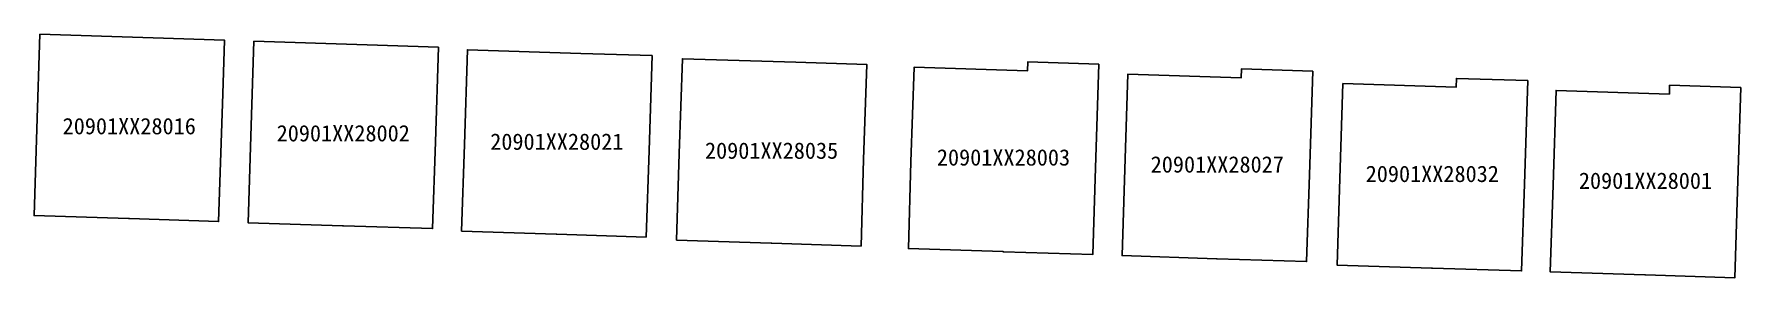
# Model space of a CAD drawing. Header units: inches. Extents: x 95398 to 167335, y 13830 to 47722.
# Drawn here: x 126357.5 to 126453.1, y 25044.5 to 25058.1 of the extents above; entities that cross this region are included whole.
import ezdxf
from ezdxf.enums import TextEntityAlignment as Align

# ---------------------------------------------------------------- set-up
doc = ezdxf.new("R2010")
doc.units = ezdxf.units.IN
doc.header["$MEASUREMENT"] = 0
doc.layers.add('一级水源保护区', color=7, linetype='Continuous')
doc.layers.add('一级水源保护区内违法建筑', color=7, linetype='Continuous')
doc.styles.add('宋体', font='')
doc.styles.get('宋体').set_extended_font_data('宋体')

msp = doc.modelspace()

# ---------------------------------------------------------------- texts
at = {"layer": '一级水源保护区内违法建筑', "color": 18, "true_color": 0x000000, "style": '宋体'}
for s, p in [('20901XX28016', (126362.7823, 25052.2405)), ('20901XX28002', (126374.7731, 25051.8423)), ('20901XX28021', (126386.7416, 25051.371)), ('20901XX28035', (126398.7735, 25050.8694)), ('20901XX28003', (126411.7683, 25050.4898)), ('20901XX28027', (126423.7483, 25050.0975)), ('20901XX28032', (126435.7958, 25049.57)), ('20901XX28001', (126447.7411, 25049.1864))]:
    msp.add_text(s, height=0.914402, dxfattribs=at).set_placement(p, align=Align.BOTTOM_CENTER)

# ---------------------------------------------------------------- linework, layer by layer
at = {"layer": '一级水源保护区', "color": 1, "linetype": 'Continuous', "lineweight": 25}
for points in [[(126368.0235, 25054.7793), (126367.7891, 25047.6349), (126362.7891, 25047.7949), (126362.7423, 25047.7949), (126357.4531, 25047.9649), (126357.6017, 25052.8125), (126357.7735, 25058.1153), (126364.1251, 25057.9123), (126368.1173, 25057.7833)], [(126379.9375, 25052.0841), (126379.7813, 25047.2363), (126374.7813, 25047.3965), (126374.7345, 25047.3985), (126369.4453, 25047.5665), (126369.5939, 25052.4141), (126369.7657, 25057.7169), (126376.1173, 25057.5137), (126380.1095, 25057.3867)], [(126391.9063, 25051.6133), (126391.7423, 25046.7657), (126386.7501, 25046.9259), (126386.6953, 25046.9277), (126381.4063, 25047.0977), (126381.5625, 25051.9453), (126381.7345, 25057.2461), (126388.0781, 25057.0431), (126392.0781, 25056.9161)], [(126403.9297, 25051.1113), (126403.7891, 25046.2637), (126398.7891, 25046.4239), (126398.7421, 25046.4239), (126393.4531, 25046.5939), (126393.6017, 25051.4415), (126393.7735, 25056.7441), (126400.1251, 25056.5411), (126404.1173, 25056.4121)], [(126417.1095, 25056.4375), (126416.9297, 25050.6349), (126416.7735, 25045.7871), (126411.7735, 25045.9473), (126411.7265, 25045.9493), (126406.4375, 25046.1173), (126406.5859, 25050.9649), (126406.7579, 25056.2677), (126413.1095, 25056.0645), (126413.1251, 25056.5645)], [(126429.0937, 25056.0431), (126428.9063, 25050.2423), (126428.7501, 25045.3945), (126423.7501, 25045.5547), (126423.7033, 25045.5547), (126418.4141, 25045.7247), (126418.5703, 25050.5723), (126418.7345, 25055.8751), (126425.0861, 25055.6719), (126425.1017, 25056.1719)], [(126441.1407, 25055.5177), (126440.9533, 25049.7149), (126440.7969, 25044.8673), (126435.8047, 25045.0273), (126435.7501, 25045.0293), (126430.4609, 25045.1973), (126430.6173, 25050.0449), (126430.7891, 25055.3477), (126437.1329, 25055.1447), (126437.1485, 25055.6445)], [(126453.0859, 25055.1329), (126452.8985, 25049.3321), (126452.7501, 25044.4845), (126447.7501, 25044.6445), (126447.7031, 25044.6465), (126442.4063, 25044.8145), (126442.5625, 25049.6623), (126442.7345, 25054.9649), (126449.0783, 25054.7617), (126449.0937, 25055.2617)]]:
    msp.add_lwpolyline(points, close=True, dxfattribs=at)

msp.set_redraw_order([(e.dxf.handle, doc.entitydb.next_handle()) for e in msp.query("TEXT MTEXT ATTDEF DIMENSION ARC_DIMENSION")])  # texts and dimensions are drawn at this point

doc.saveas('drawing.dxf')
